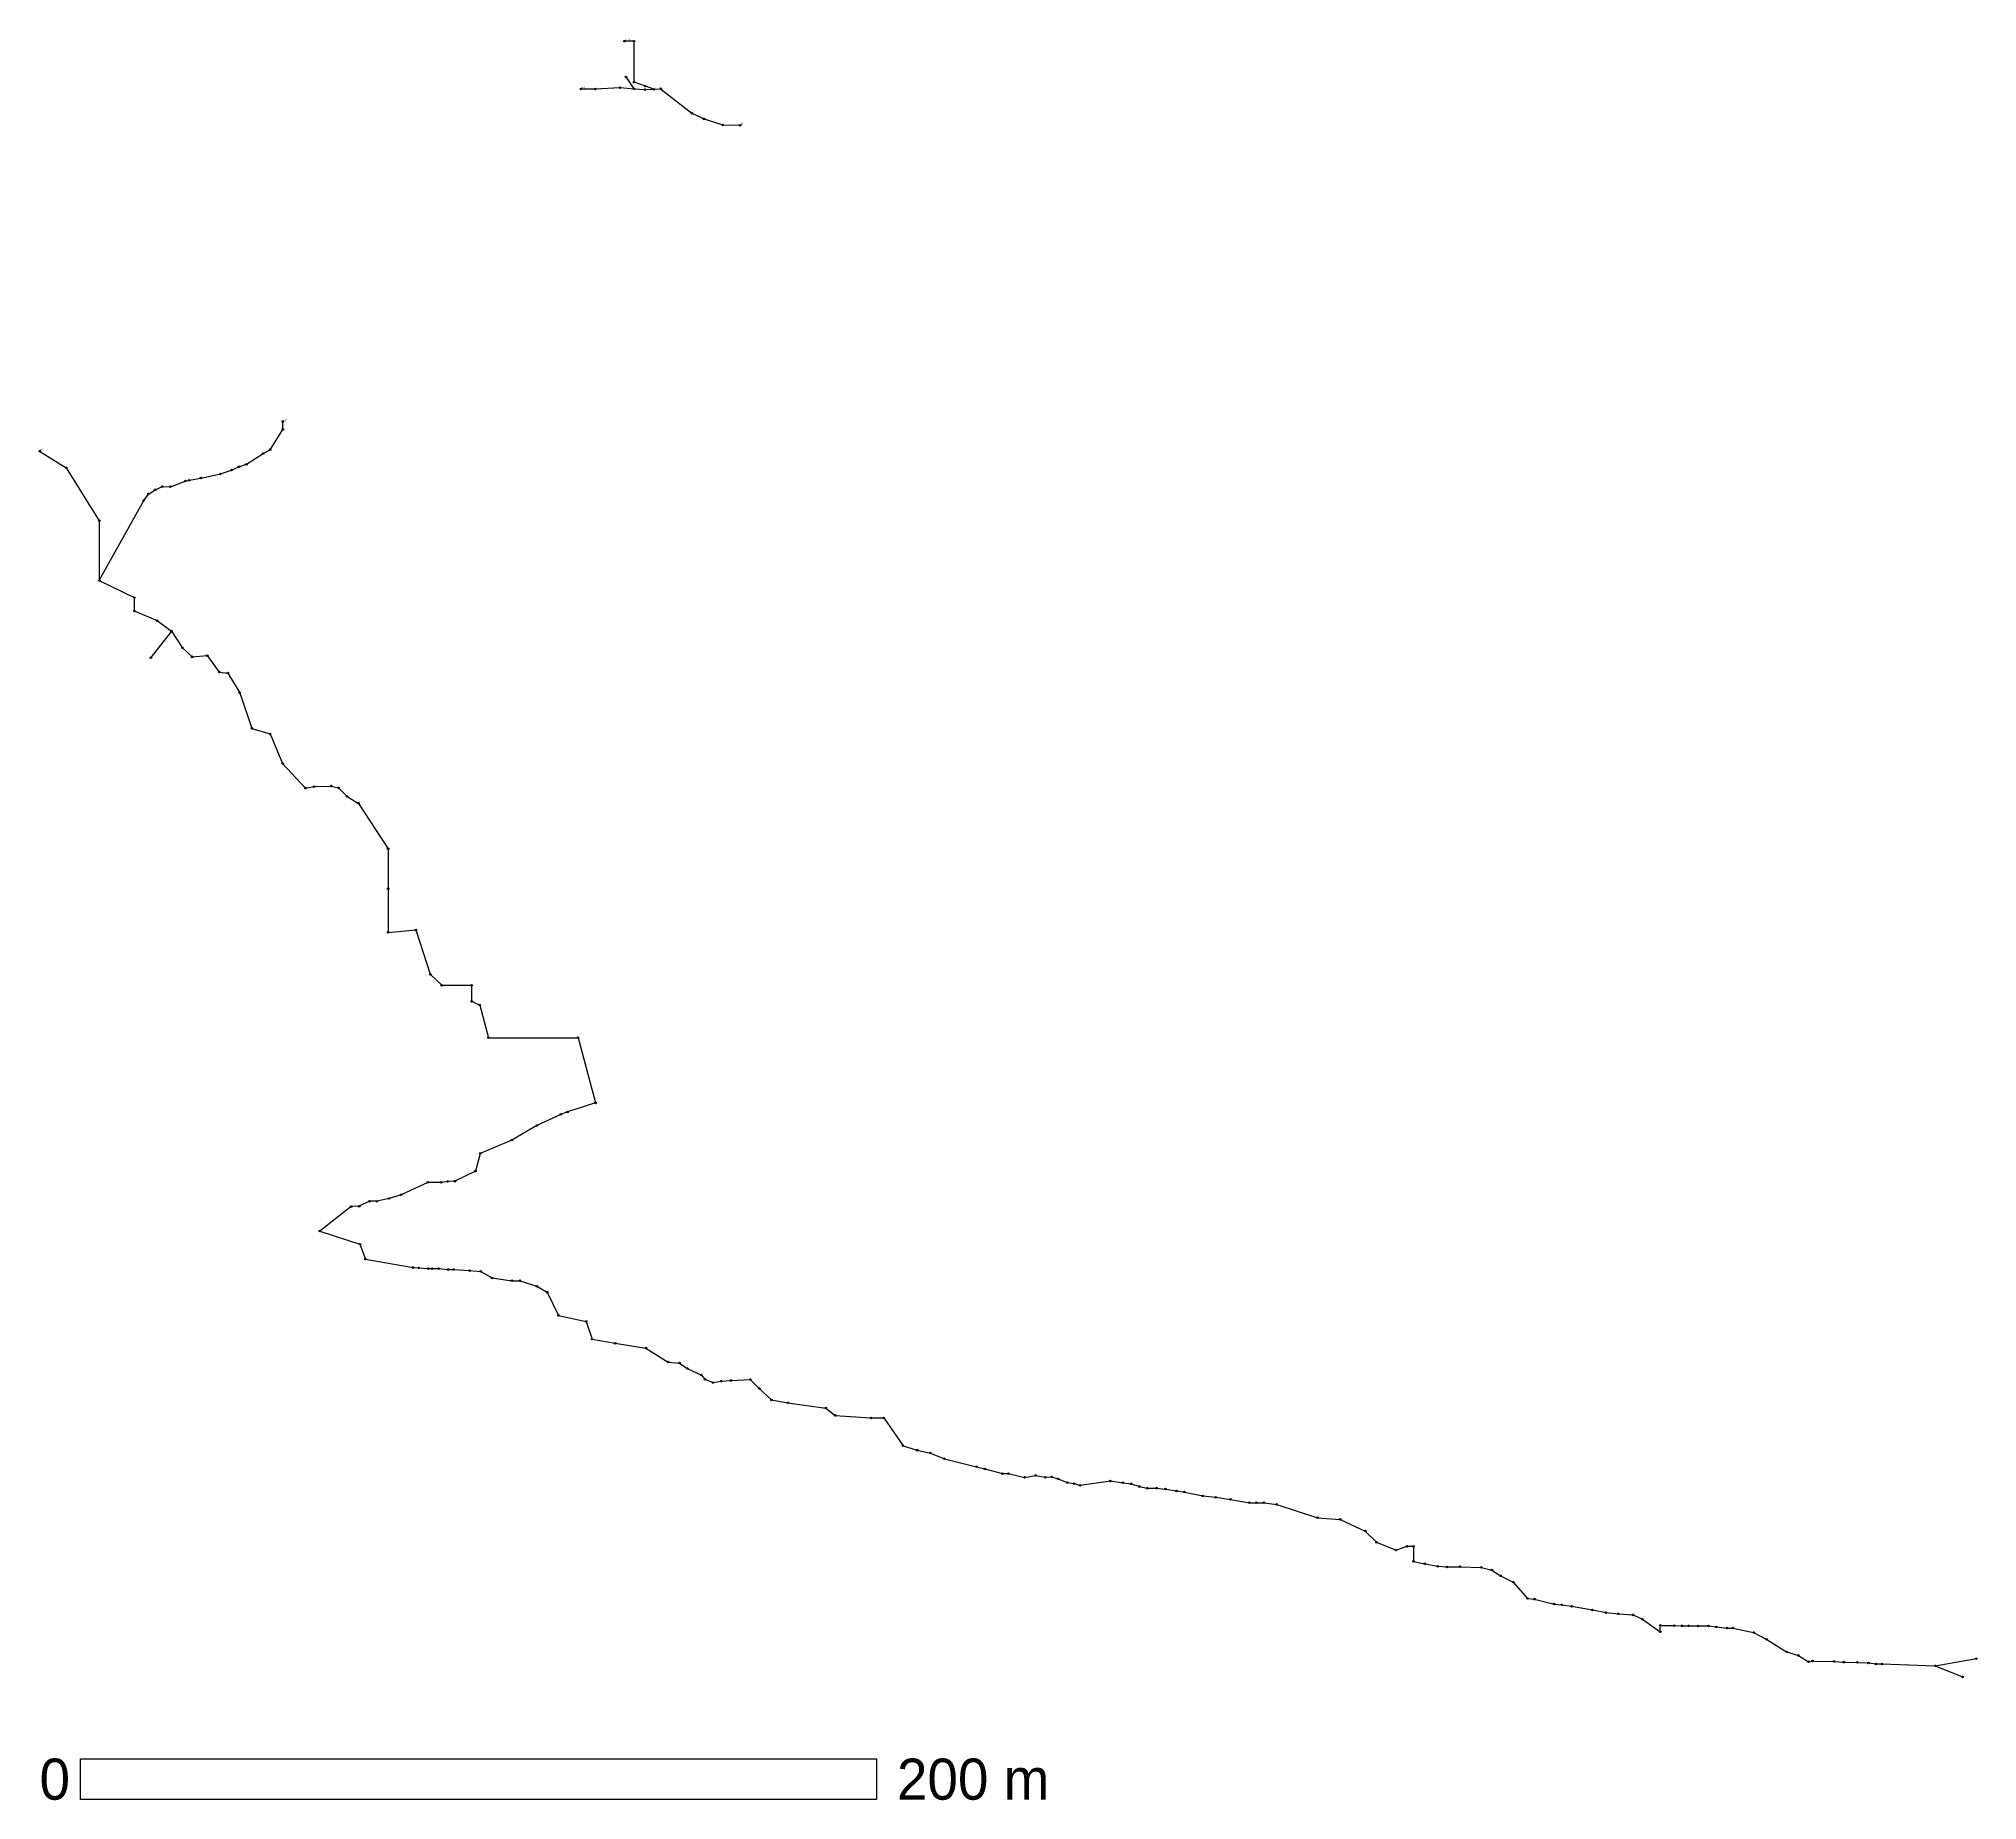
# Model space of a CAD drawing. Extents: x 0 to 487, y -339 to 104.
import ezdxf

# ---------------------------------------------------------------- set-up
doc = ezdxf.new("R2010")
doc.units = 0
for name, color, linetype in [('CHEMINEMENTS', 1, 'CONTINUOUS'), ('ECHELLE', 7, 'CONTINUOUS'), ('POINTS', 6, 'CONTINUOUS'), ('PROFONDEURS', 2, 'CONTINUOUS')]:
    doc.layers.add(name, color=color, linetype=linetype)

msp = doc.modelspace()

# ---------------------------------------------------------------- linework, layer by layer
at = {"layer": 'CHEMINEMENTS'}
for p, q in [((149.37, 102.99), (146.95, 102.99)), ((149.37, 92.73), (149.37, 102.99)), ((149.37, 91.02), (147.35, 94.01)), ((152.21, 91.69), (149.37, 92.73)), ((136.06, 91), (136.06, 91)), ((136.06, 91), (139.61, 91)), ((139.61, 91), (145.84, 91.33)), ((145.84, 91.33), (149.37, 91.02)), ((149.37, 91.02), (152.1, 90.83)), ((152.1, 90.83), (154.37, 90.91)), ((154.37, 90.91), (152.21, 91.69)), ((154.37, 90.91), (156.03, 91.05)), ((156.03, 91.05), (163.91, 84.89)), ((163.91, 84.89), (166.96, 83.47)), ((166.96, 83.47), (171.62, 81.96)), ((171.62, 81.96), (175.99, 81.88)), ((57.94, 0.35), (61.12, 5.44)), ((61.12, 5.44), (61.12, 7.44)), ((61.12, 5.44), (61.12, 5.44)), ((0, 0), (0, 0)), ((0, 0), (6.7, -4.19)), ((56.18, -0.59), (57.94, 0.35)), ((6.7, -4.19), (15.01, -17.49)), ((45.42, -5.72), (48.25, -4.74)), ((48.25, -4.74), (50.08, -3.93)), ((50.08, -3.93), (51.98, -3.31)), ((51.98, -3.31), (56.18, -0.59)), ((27.34, -10.78), (29.04, -9.72)), ((29.04, -9.72), (30.86, -8.9)), ((30.86, -8.9), (32.86, -8.94)), ((32.86, -8.94), (36.6, -7.51)), ((36.6, -7.51), (37.58, -7.33)), ((37.58, -7.33), (40.53, -6.76)), ((40.53, -6.76), (45.42, -5.72)), ((15.01, -32.51), (26.16, -12.4)), ((26.16, -12.4), (27.34, -10.78)), ((15.01, -17.49), (15.01, -32.51)), ((15.01, -32.51), (23.8, -36.8)), ((23.8, -36.8), (23.8, -40.15)), ((23.8, -40.15), (29.51, -42.57)), ((29.51, -42.57), (33.15, -45.22)), ((33.15, -45.22), (27.96, -51.87)), ((33.15, -45.22), (35.85, -49.37)), ((35.85, -49.37), (38.33, -51.69)), ((38.33, -51.69), (42.12, -51.36)), ((42.12, -51.36), (45.15, -55.52)), ((45.15, -55.52), (47.3, -55.75)), ((47.3, -55.75), (50.28, -60.72)), ((50.28, -60.72), (53.36, -69.66)), ((53.36, -69.66), (57.91, -71.06)), ((57.91, -71.06), (61.07, -78.48)), ((61.07, -78.48), (66.83, -84.66)), ((66.83, -84.66), (69, -84.28)), ((69, -84.28), (73.29, -84.13)), ((73.29, -84.13), (75.13, -84.62)), ((75.13, -84.62), (77.25, -86.75)), ((77.25, -86.75), (80.17, -88.5)), ((80.17, -88.5), (87.57, -99.9)), ((87.57, -99.9), (87.57, -109.9)), ((87.57, -109.9), (87.57, -120.9)), ((87.57, -120.9), (94.55, -120.29)), ((94.55, -120.29), (98.16, -131.42)), ((98.16, -131.42), (101.04, -134.2)), ((101.04, -134.2), (108.54, -134.2)), ((108.54, -134.2), (108.54, -138.2)), ((108.54, -138.2), (110.59, -139.15)), ((110.59, -139.15), (112.79, -147.36)), ((112.79, -147.36), (135.29, -147.36)), ((135.29, -147.36), (139.67, -163.74)), ((139.67, -163.74), (132.64, -166.02)), ((124.96, -169.43), (118.64, -173.08)), ((130.94, -166.64), (124.96, -169.43)), ((132.64, -166.02), (130.94, -166.64)), ((118.64, -173.08), (110.72, -176.44)), ((110.72, -176.44), (109.53, -180.88)), ((97.54, -183.71), (90.83, -186.84)), ((100.94, -183.71), (97.54, -183.71)), ((102.52, -183.49), (100.94, -183.71)), ((104.32, -183.42), (102.52, -183.49)), ((109.53, -180.88), (104.32, -183.42)), ((78.29, -189.8), (70.41, -195.95)), ((80.29, -189.73), (78.29, -189.8)), ((82.9, -188.46), (80.29, -189.73)), ((84.8, -188.46), (82.9, -188.46)), ((87.82, -187.76), (84.8, -188.46)), ((90.83, -186.84), (87.82, -187.76)), ((70.41, -195.95), (80.49, -199.23)), ((80.49, -199.23), (81.86, -202.99)), ((81.86, -202.99), (93.88, -205.11)), ((93.88, -205.11), (95.27, -205.18)), ((95.27, -205.18), (97.67, -205.39)), ((97.67, -205.39), (98.67, -205.39)), ((98.67, -205.39), (100.27, -205.39)), ((100.27, -205.39), (102.66, -205.6)), ((102.66, -205.6), (104.06, -205.6)), ((104.06, -205.6), (108.05, -205.88)), ((108.05, -205.88), (110.84, -206.07)), ((110.84, -206.07), (113.7, -207.72)), ((113.7, -207.72), (118.65, -208.42)), ((118.65, -208.42), (120.65, -208.42)), ((120.65, -208.42), (124.93, -209.81)), ((124.93, -209.81), (127.53, -211.31)), ((127.53, -211.31), (130.38, -217.15)), ((130.38, -217.15), (137.37, -218.64)), ((137.37, -218.64), (138.82, -223.11)), ((138.82, -223.11), (144.63, -224.13)), ((144.63, -224.13), (152.34, -225.35)), ((152.34, -225.35), (157.93, -228.85)), ((157.93, -228.85), (160.77, -229.1)), ((160.77, -229.1), (162.74, -230.47)), ((162.74, -230.47), (166.27, -232.12)), ((166.27, -232.12), (167.17, -233.19)), ((167.17, -233.19), (169.21, -234.02)), ((169.21, -234.02), (171.28, -233.65)), ((171.28, -233.65), (173.68, -233.49)), ((173.68, -233.49), (178.57, -233.23)), ((178.57, -233.23), (180.83, -235.49)), ((180.83, -235.49), (183.9, -238.36)), ((183.9, -238.36), (188.04, -239.09)), ((188.04, -239.09), (197.55, -240.42)), ((197.55, -240.42), (199.91, -242.27)), ((199.91, -242.27), (208.89, -242.9)), ((208.89, -242.9), (212.09, -242.9)), ((212.09, -242.9), (216.96, -249.86)), ((216.96, -249.86), (220.48, -251)), ((220.48, -251), (223.81, -251.71)), ((223.81, -251.71), (227.33, -253.13)), ((227.33, -253.13), (235.43, -255.15)), ((235.43, -255.15), (237.51, -255.71)), ((237.51, -255.71), (241.91, -256.89)), ((241.91, -256.89), (243.41, -256.89)), ((243.41, -256.89), (247.5, -257.83)), ((247.5, -257.83), (250.21, -257.36)), ((250.21, -257.36), (252.67, -257.79)), ((252.67, -257.79), (254.26, -257.68)), ((254.26, -257.68), (255.88, -258.2)), ((255.88, -258.2), (258.2, -259.14)), ((258.2, -259.14), (259.93, -259.38)), ((259.93, -259.38), (261.37, -259.8)), ((261.37, -259.8), (269.05, -258.72)), ((269.05, -258.72), (272.18, -259.16)), ((272.18, -259.16), (274.26, -259.45)), ((274.26, -259.45), (276.35, -260.13)), ((276.35, -260.13), (278.31, -260.55)), ((278.31, -260.55), (280.61, -260.55)), ((280.61, -260.55), (282.9, -260.75)), ((282.9, -260.75), (285.65, -261.23)), ((285.65, -261.23), (287.63, -261.51)), ((287.63, -261.51), (292.23, -262.49)), ((292.23, -262.49), (295.51, -262.83)), ((295.51, -262.83), (299.23, -263.36)), ((299.23, -263.36), (303.95, -264.19)), ((303.95, -264.19), (305.7, -264.19)), ((305.7, -264.19), (307.65, -264.19)), ((307.65, -264.19), (310.82, -264.63)), ((310.82, -264.63), (321.09, -267.97)), ((321.09, -267.97), (326.78, -268.37)), ((326.78, -268.37), (333.08, -271.31)), ((333.08, -271.31), (335.91, -274.13)), ((335.91, -274.13), (340.82, -276.12)), ((340.82, -276.12), (343.55, -275.13)), ((343.55, -275.13), (345.2, -275.13)), ((345.2, -275.13), (345.2, -278.93)), ((345.2, -278.93), (348.03, -279.53)), ((348.03, -279.53), (351.27, -280.16)), ((351.27, -280.16), (353.57, -280.32)), ((353.57, -280.32), (356.87, -280.26)), ((356.87, -280.26), (362.26, -280.45)), ((362.26, -280.45), (364.88, -281.11)), ((364.88, -281.11), (367.06, -282.52)), ((367.06, -282.52), (370.27, -284.16)), ((370.27, -284.16), (373.81, -288.23)), ((373.81, -288.23), (375.6, -288.42)), ((375.6, -288.42), (380.55, -289.65)), ((380.55, -289.65), (382.44, -289.85)), ((382.44, -289.85), (384.92, -290.2)), ((384.92, -290.2), (390.14, -291.12)), ((390.14, -291.12), (393.57, -291.79)), ((393.57, -291.79), (396.66, -292.11)), ((396.66, -292.11), (400.35, -292.37)), ((400.35, -292.37), (402.7, -293.47)), ((402.7, -293.47), (407.21, -296.62)), ((407.21, -296.62), (407.21, -295.02)), ((407.21, -295.02), (410.71, -295.08)), ((410.71, -295.08), (412.71, -295.12)), ((412.71, -295.12), (414.31, -295.12)), ((414.31, -295.12), (416.71, -295.16)), ((416.71, -295.16), (419.31, -295.16)), ((419.31, -295.16), (421.29, -295.41)), ((421.29, -295.41), (423.98, -295.69)), ((423.98, -295.69), (425.48, -295.69)), ((425.48, -295.69), (430.66, -296.79)), ((430.66, -296.79), (433.93, -298.53)), ((433.93, -298.53), (438.93, -301.65)), ((438.93, -301.65), (441.9, -302.56)), ((441.9, -302.56), (444.44, -304.15)), ((444.44, -304.15), (445.43, -303.98)), ((445.43, -303.98), (450.83, -304.07)), ((450.83, -304.07), (453.32, -304.24)), ((453.32, -304.24), (456.72, -304.3)), ((456.72, -304.3), (459.52, -304.45)), ((459.52, -304.45), (461.4, -304.71)), ((461.4, -304.71), (462.9, -304.71)), ((462.9, -304.71), (476.29, -305.18)), ((476.29, -305.18), (486.63, -303.36)), ((476.29, -305.18), (483.15, -307.95))]:
    msp.add_line(p, q, dxfattribs=at)
at = {"layer": 'ECHELLE'}
for p, q in [((10.28, -328.51), (210.28, -328.51)), ((10.28, -338.79), (10.28, -328.51)), ((210.28, -328.51), (210.28, -338.79)), ((210.28, -338.79), (10.28, -338.79))]:
    msp.add_line(p, q, dxfattribs=at)
at = {"layer": 'POINTS'}
for centre in [(146.95, 102.99), (149.37, 102.99), (147.35, 94.01), (149.37, 92.73), (136.06, 91), (139.61, 91), (145.84, 91.33), (149.37, 91.02), (152.1, 90.83), (152.21, 91.69), (154.37, 90.91), (156.03, 91.05), (163.91, 84.89), (166.96, 83.47), (171.62, 81.96), (175.99, 81.88), (61.12, 7.44), (61.12, 5.44), (61.12, 5.44), (0, 0), (57.94, 0.35), (6.7, -4.19), (48.25, -4.74), (50.08, -3.93), (51.98, -3.31), (56.18, -0.59), (29.04, -9.72), (30.86, -8.9), (32.86, -8.94), (36.6, -7.51), (37.58, -7.33), (40.53, -6.76), (45.42, -5.72), (26.16, -12.4), (27.34, -10.78), (15.01, -17.49), (15.01, -32.51), (23.8, -36.8), (23.8, -40.15), (29.51, -42.57), (33.15, -45.22), (27.96, -51.87), (35.85, -49.37), (38.33, -51.69), (42.12, -51.36), (45.15, -55.52), (47.3, -55.75), (50.28, -60.72), (53.36, -69.66), (57.91, -71.06), (61.07, -78.48), (66.83, -84.66), (69, -84.28), (73.29, -84.13), (75.13, -84.62), (77.25, -86.75), (80.17, -88.5), (87.57, -99.9), (87.57, -109.9), (87.57, -120.9), (94.55, -120.29), (98.16, -131.42), (101.04, -134.2), (108.54, -134.2), (108.54, -138.2), (110.59, -139.15), (112.79, -147.36), (135.29, -147.36), (139.67, -163.74), (124.96, -169.43), (130.94, -166.64), (132.64, -166.02), (118.64, -173.08), (110.72, -176.44), (97.54, -183.71), (100.94, -183.71), (102.52, -183.49), (104.32, -183.42), (109.53, -180.88), (78.29, -189.8), (80.29, -189.73), (82.9, -188.46), (84.8, -188.46), (87.82, -187.76), (90.83, -186.84), (70.41, -195.95), (80.49, -199.23), (81.86, -202.99), (93.88, -205.11), (95.27, -205.18), (97.67, -205.39), (98.67, -205.39), (100.27, -205.39), (102.66, -205.6), (104.06, -205.6), (108.05, -205.88), (110.84, -206.07), (113.7, -207.72), (118.65, -208.42), (120.65, -208.42), (124.93, -209.81), (127.53, -211.31), (130.38, -217.15), (137.37, -218.64), (138.82, -223.11), (144.63, -224.13), (152.34, -225.35), (157.93, -228.85), (160.77, -229.1), (162.74, -230.47), (166.27, -232.12), (167.17, -233.19), (171.28, -233.65), (173.68, -233.49), (178.57, -233.23), (169.21, -234.02), (180.83, -235.49), (183.9, -238.36), (188.04, -239.09), (197.55, -240.42), (199.91, -242.27), (208.89, -242.9), (212.09, -242.9), (216.96, -249.86), (220.48, -251), (223.81, -251.71), (227.33, -253.13), (235.43, -255.15), (237.51, -255.71), (241.91, -256.89), (243.41, -256.89), (247.5, -257.83), (250.21, -257.36), (252.67, -257.79), (254.26, -257.68), (255.88, -258.2), (258.2, -259.14), (259.93, -259.38), (261.37, -259.8), (269.05, -258.72), (272.18, -259.16), (274.26, -259.45), (276.35, -260.13), (278.31, -260.55), (280.61, -260.55), (282.9, -260.75), (285.65, -261.23), (287.63, -261.51), (292.23, -262.49), (295.51, -262.83), (299.23, -263.36), (303.95, -264.19), (305.7, -264.19), (307.65, -264.19), (310.82, -264.63), (321.09, -267.97), (326.78, -268.37), (333.08, -271.31), (335.91, -274.13), (340.82, -276.12), (343.55, -275.13), (345.2, -275.13), (345.2, -278.93), (348.03, -279.53), (351.27, -280.16), (353.57, -280.32), (356.87, -280.26), (362.26, -280.45), (364.88, -281.11), (367.06, -282.52), (370.27, -284.16), (373.81, -288.23), (375.6, -288.42), (380.55, -289.65), (382.44, -289.85), (384.92, -290.2), (390.14, -291.12), (393.57, -291.79), (396.66, -292.11), (400.35, -292.37), (402.7, -293.47), (407.21, -295.02), (407.21, -296.62), (410.71, -295.08), (412.71, -295.12), (414.31, -295.12), (416.71, -295.16), (419.31, -295.16), (421.29, -295.41), (423.98, -295.69), (425.48, -295.69), (430.66, -296.79), (433.93, -298.53), (438.93, -301.65), (441.9, -302.56), (444.44, -304.15), (445.43, -303.98), (450.83, -304.07), (453.32, -304.24), (456.72, -304.3), (459.52, -304.45), (461.4, -304.71), (462.9, -304.71), (476.29, -305.18), (486.63, -303.36), (483.15, -307.95)]:
    msp.add_circle(centre, 0.2, dxfattribs=at)

# ---------------------------------------------------------------- texts
at = {"layer": 'ECHELLE'}
for s, p in [('0', (0, -338.79)), ('200 m', (215.42, -338.79))]:
    msp.add_text(s, height=10.3, dxfattribs=at).set_placement(p)
at = {"layer": 'PROFONDEURS'}
for s, p in [('+12', (146.95, 102.99)), ('+0', (136.06, 91)), ('-9', (175.99, 81.88)), ('+7', (61.12, 7.44)), ('+0', (0, 0))]:
    msp.add_text(s, height=0.6, dxfattribs=at).set_placement(p)

doc.saveas('drawing.dxf')
